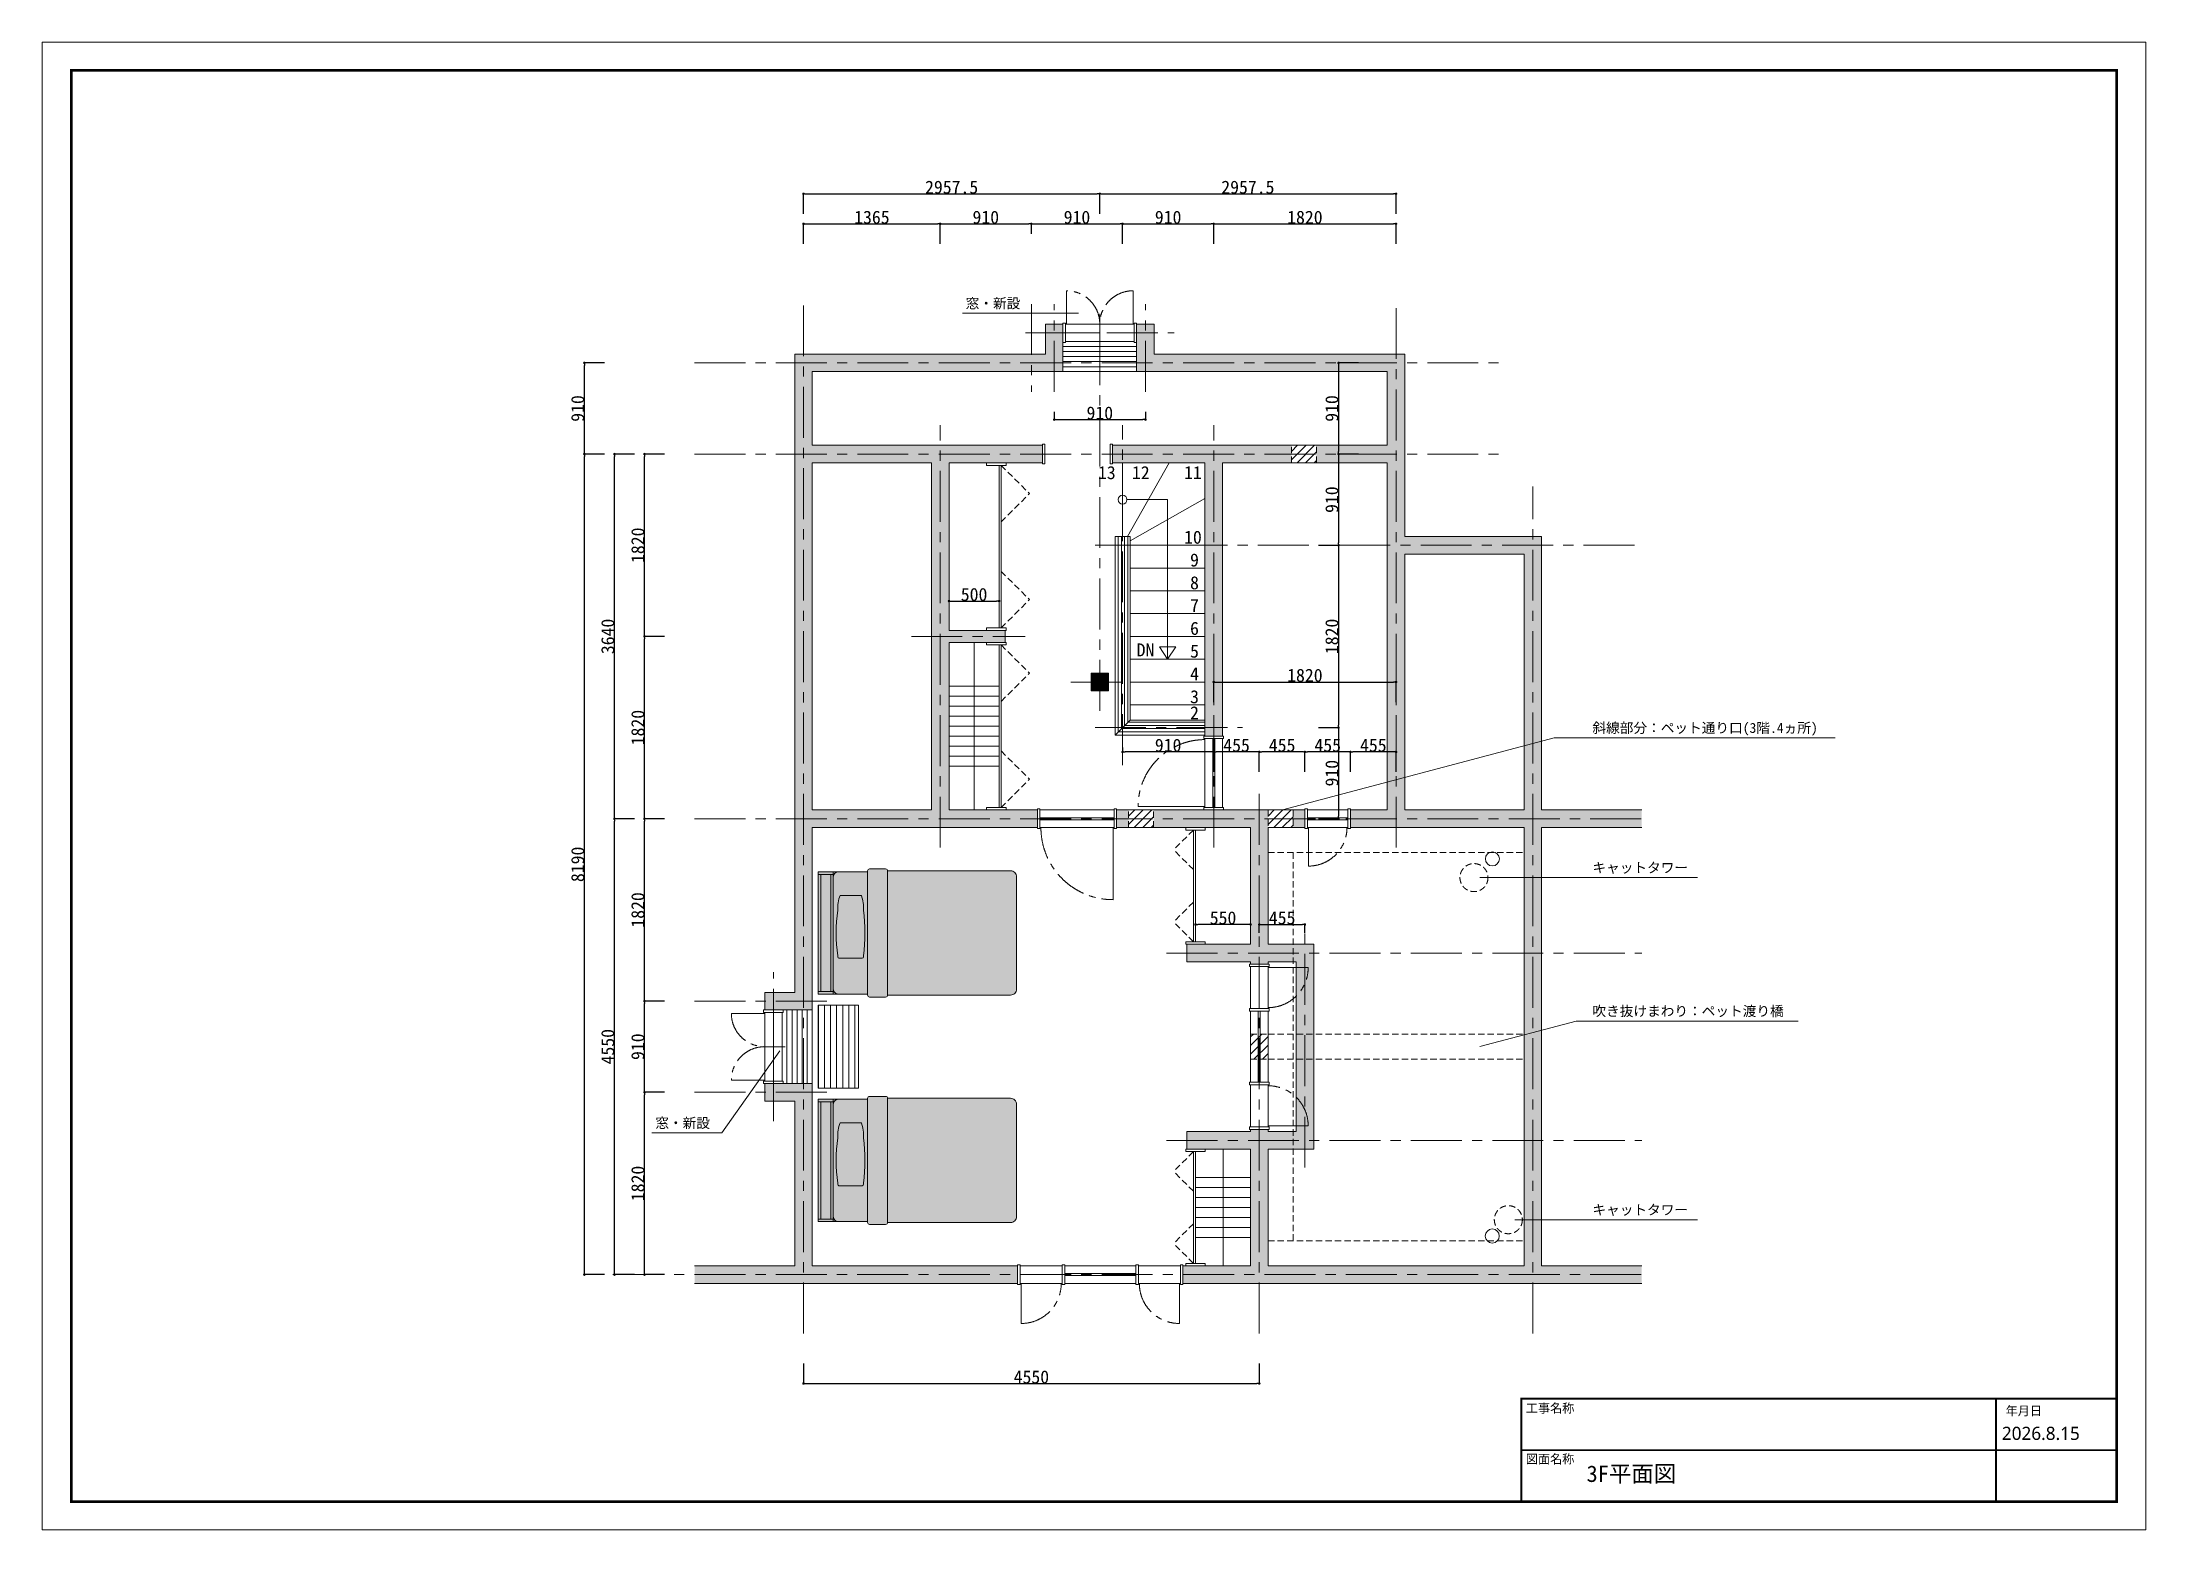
# Model space of a CAD drawing. Header units: millimetres. Extents: x 0 to 21037, y -32678 to 14850.
# Drawn here: x 0 to 21000, y 0 to 14850 of the extents above; entities that cross this region are included whole.
import ezdxf

# ---------------------------------------------------------------- set-up
doc = ezdxf.new("R2010")
doc.units = ezdxf.units.MM
doc.linetypes.add('CENTERX2', pattern=[101.6, 63.5, -12.7, 12.7, -12.7])
doc.linetypes.add('HIDDEN', pattern=[9.525, 6.35, -3.175])
doc.layers.get('0').update_dxf_attribs({"lineweight": 0})
for name, color, linetype, lineweight in [('001壁芯', 7, 'CENTERX2', 0), ('002寸法', 7, 'Continuous', 0), ('003壁', 7, 'Continuous', 9), ('004建具', 7, 'Continuous', 9), ('01用紙枠', 7, 'Continuous', 5), ('097家具', 7, 'Continuous', 0), ('098階段', 7, 'Continuous', 9), ('展開', 7, 'Continuous', 9)]:
    doc.layers.add(name, color=color, linetype=linetype, lineweight=lineweight)
doc.layers.add('文字', color=7, linetype='Continuous')
doc.styles.get("Standard").update_dxf_attribs({"font": 'MS Mincho.ttf'})
doc.styles.add('メイリオ', font='')
doc.styles.add('小岩', font='MS Mincho.ttf', dxfattribs={"height": 150})
doc.styles.get('メイリオ').set_extended_font_data('Meiryo')
doc.dimstyles.new('寸法', dxfattribs={"dimtxt": 70, "dimasz": 25, "dimexe": 1.5, "dimexo": 200, "dimtad": 1, "dimdec": 0, "dimtxsty": 'Standard', "dimblk": 'DOT', "dimcen": 2.5, "dimadec": 0, "dimazin": 0, "dimtfac": 1, "dimtdec": 0, "dimtmove": 0, "dimatfit": 3, "dimfxl": 200, "dimfxlon": 1, "dimarcsym": 0})

msp = doc.modelspace()

# ---------------------------------------------------------------- texts
at = {"layer": '01用紙枠', "style": 'メイリオ'}
for s, height, p in [('工事名称', 88.69, (14810.5, 1170.4)), ('年月日', 88.69, (19599.6, 1143.6)), ('2026.8.15', 131.53, (19562.1, 898.1)), ('図面名称', 88.69, (14810.5, 662.7))]:
    msp.add_text(s, height=height, dxfattribs=at).set_placement(p)
at = {"layer": '文字', "ltscale": 10, "attachment_point": 1, "style": '小岩'}
for s, width, gutter_width, insert, char_height in [('窓・新設', 582.14, 495, (9219, 12292.5), 100), ('13', 181.829, 909.1, (10539.6, 10617.7), 130), ('12', 181.829, 909.1, (10878.8, 10617.7), 130), ('11', 181.829, 909.1, (11399.1, 10617.7), 130), ('10', 181.829, 909.1, (11399.1, 9973.5), 130), ('9', 181.829, 909.1, (11459, 9746), 130), ('8', 181.829, 909.1, (11459, 9518.5), 130), ('7', 181.829, 909.1, (11459, 9291), 130), ('6', 181.829, 909.1, (11459, 9063.5), 130), ('DN', 290.474, 909.1, (10925.6, 8848.3), 130), ('5', 181.829, 909.1, (11459, 8836), 130), ('4', 181.829, 909.1, (11459, 8608.5), 130), ('3', 181.829, 909.1, (11459, 8381), 130), ('2', 181.829, 909.1, (11459, 8220.8), 130), ('斜線部分：ペット通り口(3階.4ヵ所)', 2406.575, 495, (15475, 8055.2), 100), ('キャットタワー', 1032.18, 495, (15475, 6659.8), 100), ('\\pxt22;吹き抜けまわり：ペット渡り橋', 2044.976, 495, (15475, 5228.5), 100), ('窓・新設', 602.235, 495, (6121.3, 4111.9), 100), ('キャットタワー', 1032.18, 495, (15475, 3245.5), 100), ('3F平面図', 2016.698, 820.9, (15416.3, 642.9), 164.17)]:
    msp.add_mtext_dynamic_manual_height_columns(s, width=width, gutter_width=gutter_width, heights=[0], dxfattribs=dict(at, insert=insert, char_height=char_height))

# ---------------------------------------------------------------- blocks, each defined once
blk = doc.blocks.new('_Dot')
at = {"color": 0, "linetype": 'ByBlock', "lineweight": -2}
blk.add_line((-0.5, 0), (-1, 0), dxfattribs=at)
at = {"color": 0, "linetype": 'ByBlock', "const_width": 0.5}
blk.add_lwpolyline([(-0.25, 0, 1), (0.25, 0, 1)], format="xyb", close=True, dxfattribs=at)
blk = doc.blocks.new('*D6')
at = {"layer": '002寸法', "color": 0, "lineweight": -2, "transparency": 16777216}
for p, q in [((7600, 13136), (7600, 13337)), ((7625, 13336), (10533, 13336)), ((10558, 13136), (10558, 13337))]:
    blk.add_line(p, q, dxfattribs=at)
at = {"layer": 'Defpoints', "color": 0, "transparency": 16777216}
for p in [(10558, 13336), (7600, 12236), (10558, 12236)]:
    blk.add_point(p, dxfattribs=at)
at = {"layer": '002寸法', "color": 0, "lineweight": -2, "transparency": 16777216, "xscale": 25, "yscale": 25, "zscale": 25, "rotation": 180}
blk.add_blockref('_Dot', (7600, 13336), dxfattribs=at)
at = {"layer": '002寸法', "color": 0, "lineweight": -2, "transparency": 16777216, "xscale": 25, "yscale": 25, "zscale": 25}
blk.add_blockref('_Dot', (10558, 13336), dxfattribs=at)
at = {"layer": '002寸法', "color": 0, "transparency": 16777216, "insert": (9079, 13401), "char_height": 130, "attachment_point": 5}
blk.add_mtext('2957.5', dxfattribs=at)
blk = doc.blocks.new('*D7')
at = {"layer": '002寸法', "color": 0, "lineweight": -2, "transparency": 16777216}
for p, q in [((7600, 12836), (7600, 13037)), ((7625, 13036), (8940, 13036)), ((8965, 12836), (8965, 13037))]:
    blk.add_line(p, q, dxfattribs=at)
at = {"layer": 'Defpoints', "color": 0, "transparency": 16777216}
for p in [(8965, 13036), (7600, 12236), (8965, 11026)]:
    blk.add_point(p, dxfattribs=at)
at = {"layer": '002寸法', "color": 0, "lineweight": -2, "transparency": 16777216, "xscale": 25, "yscale": 25, "zscale": 25, "rotation": 180}
blk.add_blockref('_Dot', (7600, 13036), dxfattribs=at)
at = {"layer": '002寸法', "color": 0, "lineweight": -2, "transparency": 16777216, "xscale": 25, "yscale": 25, "zscale": 25}
blk.add_blockref('_Dot', (8965, 13036), dxfattribs=at)
at = {"layer": '002寸法', "color": 0, "transparency": 16777216, "insert": (8283, 13101), "char_height": 130, "attachment_point": 5}
blk.add_mtext('1365', dxfattribs=at)
blk = doc.blocks.new('*D8')
at = {"layer": '002寸法', "color": 0, "lineweight": -2, "transparency": 16777216}
for p, q in [((10558, 13136), (10558, 13337)), ((10583, 13336), (13490, 13336)), ((13515, 13136), (13515, 13337))]:
    blk.add_line(p, q, dxfattribs=at)
at = {"layer": 'Defpoints', "color": 0, "transparency": 16777216}
for p in [(13515, 13336), (10558, 12236), (13515, 12236)]:
    blk.add_point(p, dxfattribs=at)
at = {"layer": '002寸法', "color": 0, "lineweight": -2, "transparency": 16777216, "xscale": 25, "yscale": 25, "zscale": 25, "rotation": 180}
blk.add_blockref('_Dot', (10558, 13336), dxfattribs=at)
at = {"layer": '002寸法', "color": 0, "lineweight": -2, "transparency": 16777216, "xscale": 25, "yscale": 25, "zscale": 25}
blk.add_blockref('_Dot', (13515, 13336), dxfattribs=at)
at = {"layer": '002寸法', "color": 0, "transparency": 16777216, "insert": (12036, 13401), "char_height": 130, "attachment_point": 5}
blk.add_mtext('2957.5', dxfattribs=at)
blk = doc.blocks.new('*D9')
at = {"layer": '002寸法', "color": 0, "lineweight": -2, "transparency": 16777216}
for p, q in [((8965, 12836), (8965, 13037)), ((8990, 13036), (9850, 13036)), ((9875, 12936), (9875, 13037))]:
    blk.add_line(p, q, dxfattribs=at)
at = {"layer": 'Defpoints', "color": 0, "transparency": 16777216}
for p in [(9875, 13036), (9875, 12736), (8965, 11026)]:
    blk.add_point(p, dxfattribs=at)
at = {"layer": '002寸法', "color": 0, "lineweight": -2, "transparency": 16777216, "xscale": 25, "yscale": 25, "zscale": 25, "rotation": 180}
blk.add_blockref('_Dot', (8965, 13036), dxfattribs=at)
at = {"layer": '002寸法', "color": 0, "lineweight": -2, "transparency": 16777216, "xscale": 25, "yscale": 25, "zscale": 25}
blk.add_blockref('_Dot', (9875, 13036), dxfattribs=at)
at = {"layer": '002寸法', "color": 0, "transparency": 16777216, "insert": (9420, 13101), "char_height": 130, "attachment_point": 5}
blk.add_mtext('910', dxfattribs=at)
blk = doc.blocks.new('*D10')
at = {"layer": '002寸法', "color": 0, "lineweight": -2, "transparency": 16777216}
for p, q in [((9875, 12936), (9875, 13037)), ((9900, 13036), (10760, 13036)), ((10785, 12836), (10785, 13037))]:
    blk.add_line(p, q, dxfattribs=at)
at = {"layer": 'Defpoints', "color": 0, "transparency": 16777216}
for p in [(10785, 13036), (9875, 12736), (10785, 11026)]:
    blk.add_point(p, dxfattribs=at)
at = {"layer": '002寸法', "color": 0, "lineweight": -2, "transparency": 16777216, "xscale": 25, "yscale": 25, "zscale": 25, "rotation": 180}
blk.add_blockref('_Dot', (9875, 13036), dxfattribs=at)
at = {"layer": '002寸法', "color": 0, "lineweight": -2, "transparency": 16777216, "xscale": 25, "yscale": 25, "zscale": 25}
blk.add_blockref('_Dot', (10785, 13036), dxfattribs=at)
at = {"layer": '002寸法', "color": 0, "transparency": 16777216, "insert": (10330, 13101), "char_height": 130, "attachment_point": 5}
blk.add_mtext('910', dxfattribs=at)
blk = doc.blocks.new('*D11')
at = {"layer": '002寸法', "color": 0, "lineweight": -2, "transparency": 16777216}
for p, q in [((10785, 12836), (10785, 13037)), ((10810, 13036), (11670, 13036)), ((11695, 12836), (11695, 13037))]:
    blk.add_line(p, q, dxfattribs=at)
at = {"layer": 'Defpoints', "color": 0, "transparency": 16777216}
for p in [(11695, 13036), (10785, 11026), (11695, 11026)]:
    blk.add_point(p, dxfattribs=at)
at = {"layer": '002寸法', "color": 0, "lineweight": -2, "transparency": 16777216, "xscale": 25, "yscale": 25, "zscale": 25, "rotation": 180}
blk.add_blockref('_Dot', (10785, 13036), dxfattribs=at)
at = {"layer": '002寸法', "color": 0, "lineweight": -2, "transparency": 16777216, "xscale": 25, "yscale": 25, "zscale": 25}
blk.add_blockref('_Dot', (11695, 13036), dxfattribs=at)
at = {"layer": '002寸法', "color": 0, "transparency": 16777216, "insert": (11240, 13101), "char_height": 130, "attachment_point": 5}
blk.add_mtext('910', dxfattribs=at)
blk = doc.blocks.new('*D12')
at = {"layer": '002寸法', "color": 0, "lineweight": -2, "transparency": 16777216}
for p, q in [((11695, 12836), (11695, 13037)), ((11720, 13036), (13490, 13036)), ((13515, 12836), (13515, 13037))]:
    blk.add_line(p, q, dxfattribs=at)
at = {"layer": 'Defpoints', "color": 0, "transparency": 16777216}
for p in [(13515, 13036), (13515, 12236), (11695, 11026)]:
    blk.add_point(p, dxfattribs=at)
at = {"layer": '002寸法', "color": 0, "lineweight": -2, "transparency": 16777216, "xscale": 25, "yscale": 25, "zscale": 25, "rotation": 180}
blk.add_blockref('_Dot', (11695, 13036), dxfattribs=at)
at = {"layer": '002寸法', "color": 0, "lineweight": -2, "transparency": 16777216, "xscale": 25, "yscale": 25, "zscale": 25}
blk.add_blockref('_Dot', (13515, 13036), dxfattribs=at)
at = {"layer": '002寸法', "color": 0, "transparency": 16777216, "insert": (12605, 13101), "char_height": 130, "attachment_point": 5}
blk.add_mtext('1820', dxfattribs=at)
blk = doc.blocks.new('*D13')
at = {"layer": '002寸法', "color": 0, "lineweight": -2, "transparency": 16777216}
for p, q in [((5613, 10738), (5411, 10738)), ((5413, 2573), (5413, 10713)), ((5613, 2548), (5411, 2548))]:
    blk.add_line(p, q, dxfattribs=at)
at = {"layer": 'Defpoints', "color": 0, "transparency": 16777216}
for p in [(5413, 10738), (6513, 10738), (6513, 2548)]:
    blk.add_point(p, dxfattribs=at)
at = {"layer": '002寸法', "color": 0, "lineweight": -2, "transparency": 16777216, "xscale": 25, "yscale": 25, "zscale": 25}
for p, rotation in [((5413, 10738), 90), ((5413, 2548), 270)]:
    blk.add_blockref('_Dot', p, dxfattribs=dict(at, rotation=rotation))
at = {"layer": '002寸法', "color": 0, "transparency": 16777216, "insert": (5347, 6643), "char_height": 130, "attachment_point": 5, "rotation": 90}
blk.add_mtext('8190', dxfattribs=at)
blk = doc.blocks.new('*D14')
at = {"layer": '002寸法', "color": 0, "lineweight": -2, "transparency": 16777216}
for p, q in [((5613, 11648), (5411, 11648)), ((5413, 10763), (5413, 11623)), ((5613, 10738), (5411, 10738))]:
    blk.add_line(p, q, dxfattribs=at)
at = {"layer": 'Defpoints', "color": 0, "transparency": 16777216}
for p in [(5413, 11648), (6513, 11648), (6513, 10738)]:
    blk.add_point(p, dxfattribs=at)
at = {"layer": '002寸法', "color": 0, "lineweight": -2, "transparency": 16777216, "xscale": 25, "yscale": 25, "zscale": 25}
for p, rotation in [((5413, 11648), 90), ((5413, 10738), 270)]:
    blk.add_blockref('_Dot', p, dxfattribs=dict(at, rotation=rotation))
at = {"layer": '002寸法', "color": 0, "transparency": 16777216, "insert": (5347, 11193), "char_height": 130, "attachment_point": 5, "rotation": 90}
blk.add_mtext('910', dxfattribs=at)
blk = doc.blocks.new('*D15')
at = {"layer": '002寸法', "color": 0, "lineweight": -2, "transparency": 16777216}
for p, q in [((5913, 7098), (5711, 7098)), ((5713, 2573), (5713, 7073)), ((5913, 2548), (5711, 2548))]:
    blk.add_line(p, q, dxfattribs=at)
at = {"layer": 'Defpoints', "color": 0, "transparency": 16777216}
for p in [(5713, 7098), (6513, 7098), (6513, 2548)]:
    blk.add_point(p, dxfattribs=at)
at = {"layer": '002寸法', "color": 0, "lineweight": -2, "transparency": 16777216, "xscale": 25, "yscale": 25, "zscale": 25}
for p, rotation in [((5713, 7098), 90), ((5713, 2548), 270)]:
    blk.add_blockref('_Dot', p, dxfattribs=dict(at, rotation=rotation))
at = {"layer": '002寸法', "color": 0, "transparency": 16777216, "insert": (5647, 4823), "char_height": 130, "attachment_point": 5, "rotation": 90}
blk.add_mtext('4550', dxfattribs=at)
blk = doc.blocks.new('*D16')
at = {"layer": '002寸法', "color": 0, "lineweight": -2, "transparency": 16777216}
for p, q in [((5913, 10738), (5711, 10738)), ((5713, 7123), (5713, 10713)), ((5913, 7098), (5711, 7098))]:
    blk.add_line(p, q, dxfattribs=at)
at = {"layer": 'Defpoints', "color": 0, "transparency": 16777216}
for p in [(5713, 10738), (6513, 10738), (6513, 7098)]:
    blk.add_point(p, dxfattribs=at)
at = {"layer": '002寸法', "color": 0, "lineweight": -2, "transparency": 16777216, "xscale": 25, "yscale": 25, "zscale": 25}
for p, rotation in [((5713, 10738), 90), ((5713, 7098), 270)]:
    blk.add_blockref('_Dot', p, dxfattribs=dict(at, rotation=rotation))
at = {"layer": '002寸法', "color": 0, "transparency": 16777216, "insert": (5647, 8918), "char_height": 130, "attachment_point": 5, "rotation": 90}
blk.add_mtext('3640', dxfattribs=at)
blk = doc.blocks.new('*D17')
at = {"layer": '002寸法', "color": 0, "lineweight": -2, "transparency": 16777216}
for p, q in [((6213, 4368), (6011, 4368)), ((6013, 2573), (6013, 4343)), ((6213, 2548), (6011, 2548))]:
    blk.add_line(p, q, dxfattribs=at)
at = {"layer": 'Defpoints', "color": 0, "transparency": 16777216}
for p in [(6013, 4368), (6513, 4368), (6513, 2548)]:
    blk.add_point(p, dxfattribs=at)
at = {"layer": '002寸法', "color": 0, "lineweight": -2, "transparency": 16777216, "xscale": 25, "yscale": 25, "zscale": 25}
for p, rotation in [((6013, 4368), 90), ((6013, 2548), 270)]:
    blk.add_blockref('_Dot', p, dxfattribs=dict(at, rotation=rotation))
at = {"layer": '002寸法', "color": 0, "transparency": 16777216, "insert": (5947, 3458), "char_height": 130, "attachment_point": 5, "rotation": 90}
blk.add_mtext('1820', dxfattribs=at)
blk = doc.blocks.new('*D18')
at = {"layer": '002寸法', "color": 0, "lineweight": -2, "transparency": 16777216}
for p, q in [((6213, 5278), (6011, 5278)), ((6013, 4393), (6013, 5253)), ((6213, 4368), (6011, 4368))]:
    blk.add_line(p, q, dxfattribs=at)
at = {"layer": 'Defpoints', "color": 0, "transparency": 16777216}
for p in [(6013, 5278), (6513, 5278), (6513, 4368)]:
    blk.add_point(p, dxfattribs=at)
at = {"layer": '002寸法', "color": 0, "lineweight": -2, "transparency": 16777216, "xscale": 25, "yscale": 25, "zscale": 25}
for p, rotation in [((6013, 5278), 90), ((6013, 4368), 270)]:
    blk.add_blockref('_Dot', p, dxfattribs=dict(at, rotation=rotation))
at = {"layer": '002寸法', "color": 0, "transparency": 16777216, "insert": (5947, 4823), "char_height": 130, "attachment_point": 5, "rotation": 90}
blk.add_mtext('910', dxfattribs=at)
blk = doc.blocks.new('*D19')
at = {"layer": '002寸法', "color": 0, "lineweight": -2, "transparency": 16777216}
for p, q in [((6213, 7098), (6011, 7098)), ((6013, 5303), (6013, 7073)), ((6213, 5278), (6011, 5278))]:
    blk.add_line(p, q, dxfattribs=at)
at = {"layer": 'Defpoints', "color": 0, "transparency": 16777216}
for p in [(6013, 7098), (6513, 7098), (6513, 5278)]:
    blk.add_point(p, dxfattribs=at)
at = {"layer": '002寸法', "color": 0, "lineweight": -2, "transparency": 16777216, "xscale": 25, "yscale": 25, "zscale": 25}
for p, rotation in [((6013, 7098), 90), ((6013, 5278), 270)]:
    blk.add_blockref('_Dot', p, dxfattribs=dict(at, rotation=rotation))
at = {"layer": '002寸法', "color": 0, "transparency": 16777216, "insert": (5947, 6188), "char_height": 130, "attachment_point": 5, "rotation": 90}
blk.add_mtext('1820', dxfattribs=at)
blk = doc.blocks.new('*D20')
at = {"layer": '002寸法', "color": 0, "lineweight": -2, "transparency": 16777216}
for p, q in [((6213, 8918), (6011, 8918)), ((6013, 7123), (6013, 8893)), ((6213, 7098), (6011, 7098))]:
    blk.add_line(p, q, dxfattribs=at)
at = {"layer": 'Defpoints', "color": 0, "transparency": 16777216}
for p in [(6013, 8918), (8678, 8918), (6513, 7098)]:
    blk.add_point(p, dxfattribs=at)
at = {"layer": '002寸法', "color": 0, "lineweight": -2, "transparency": 16777216, "xscale": 25, "yscale": 25, "zscale": 25}
for p, rotation in [((6013, 8918), 90), ((6013, 7098), 270)]:
    blk.add_blockref('_Dot', p, dxfattribs=dict(at, rotation=rotation))
at = {"layer": '002寸法', "color": 0, "transparency": 16777216, "insert": (5947, 8008), "char_height": 130, "attachment_point": 5, "rotation": 90}
blk.add_mtext('1820', dxfattribs=at)
blk = doc.blocks.new('*D21')
at = {"layer": '002寸法', "color": 0, "lineweight": -2, "transparency": 16777216}
for p, q in [((6213, 10738), (6011, 10738)), ((6013, 8943), (6013, 10713)), ((6213, 8918), (6011, 8918))]:
    blk.add_line(p, q, dxfattribs=at)
at = {"layer": 'Defpoints', "color": 0, "transparency": 16777216}
for p in [(6013, 10738), (6513, 10738), (8678, 8918)]:
    blk.add_point(p, dxfattribs=at)
at = {"layer": '002寸法', "color": 0, "lineweight": -2, "transparency": 16777216, "xscale": 25, "yscale": 25, "zscale": 25}
for p, rotation in [((6013, 10738), 90), ((6013, 8918), 270)]:
    blk.add_blockref('_Dot', p, dxfattribs=dict(at, rotation=rotation))
at = {"layer": '002寸法', "color": 0, "transparency": 16777216, "insert": (5947, 9828), "char_height": 130, "attachment_point": 5, "rotation": 90}
blk.add_mtext('1820', dxfattribs=at)
blk = doc.blocks.new('*D22')
at = {"layer": '002寸法', "color": 0, "lineweight": -2, "transparency": 16777216}
for p, q in [((7600, 1661), (7600, 1459)), ((12150, 1661), (12150, 1459)), ((7625, 1461), (12125, 1461))]:
    blk.add_line(p, q, dxfattribs=at)
at = {"layer": 'Defpoints', "color": 0, "transparency": 16777216}
for p in [(7600, 1961), (12150, 1961), (12150, 1461)]:
    blk.add_point(p, dxfattribs=at)
at = {"layer": '002寸法', "color": 0, "lineweight": -2, "transparency": 16777216, "xscale": 25, "yscale": 25, "zscale": 25, "rotation": 180}
blk.add_blockref('_Dot', (7600, 1461), dxfattribs=at)
at = {"layer": '002寸法', "color": 0, "lineweight": -2, "transparency": 16777216, "xscale": 25, "yscale": 25, "zscale": 25}
blk.add_blockref('_Dot', (12150, 1461), dxfattribs=at)
at = {"layer": '002寸法', "color": 0, "transparency": 16777216, "insert": (9875, 1526), "char_height": 130, "attachment_point": 5}
blk.add_mtext('4550', dxfattribs=at)
blk = doc.blocks.new('ベッド')
at = {"color": 0, "linetype": 'ByBlock', "lineweight": -2}
for points in [[(692, 619, 0.414214), (672, 639), (512, 639, 0.414214), (492, 619), (492, -619, 0.414214), (512, -639), (672, -639, 0.414214), (692, -619)], [(217, 375, 0.120601), (195, 227, 0.078373), (195, -228, 0.577872), (216, -253), (430, -253, 0.577872), (451, -228, 0.060591), (451, 227, 0.120601), (430, 375)]]:
    blk.add_lwpolyline(points, format="xyb", close=True, dxfattribs=at)
for points in [[(492, 610), (0, 610), (0, -610)], [(0, 585), (150, 585)], [(25, 585), (25, -585)], [(125, -585), (125, 585)], [(150, -610), (150, 610)], [(0, -585), (150, -585)], [(0, -610), (492, -610)]]:
    blk.add_lwpolyline(points, dxfattribs=at)
for points in [[(150, 560, -0.414214), (200, 610)], [(692, 620), (1920, 620, -0.414214), (1980, 560), (1980, -560, -0.414214), (1920, -620), (692, -620)], [(200, -610, -0.414214), (150, -560)]]:
    blk.add_lwpolyline(points, format="xyb", dxfattribs=at)
blk = doc.blocks.new('*D24')
at = {"layer": '002寸法', "color": 0, "lineweight": -2, "transparency": 16777216}
for p, q in [((9053, 9271), (9053, 9272)), ((9078, 9271), (9528, 9271)), ((9553, 9271), (9553, 9272))]:
    blk.add_line(p, q, dxfattribs=at)
at = {"layer": 'Defpoints', "color": 0, "transparency": 16777216}
for p in [(9053, 9271), (9553, 9271), (9553, 9271)]:
    blk.add_point(p, dxfattribs=at)
at = {"layer": '002寸法', "color": 0, "lineweight": -2, "transparency": 16777216, "xscale": 25, "yscale": 25, "zscale": 25, "rotation": 180}
blk.add_blockref('_Dot', (9053, 9271), dxfattribs=at)
at = {"layer": '002寸法', "color": 0, "lineweight": -2, "transparency": 16777216, "xscale": 25, "yscale": 25, "zscale": 25}
blk.add_blockref('_Dot', (9553, 9271), dxfattribs=at)
at = {"layer": '002寸法', "color": 0, "transparency": 16777216, "insert": (9303, 9336), "char_height": 130, "attachment_point": 5}
blk.add_mtext('500', dxfattribs=at)
blk = doc.blocks.new('*D25')
at = {"layer": '002寸法', "color": 0, "lineweight": -2, "transparency": 16777216}
for p, q in [((10103, 11161), (10103, 11080)), ((11013, 11161), (11013, 11080)), ((10128, 11082), (10988, 11082))]:
    blk.add_line(p, q, dxfattribs=at)
at = {"layer": 'Defpoints', "color": 0, "transparency": 16777216}
for p in [(10103, 11361), (11013, 11361), (11013, 11082)]:
    blk.add_point(p, dxfattribs=at)
at = {"layer": '002寸法', "color": 0, "lineweight": -2, "transparency": 16777216, "xscale": 25, "yscale": 25, "zscale": 25, "rotation": 180}
blk.add_blockref('_Dot', (10103, 11082), dxfattribs=at)
at = {"layer": '002寸法', "color": 0, "lineweight": -2, "transparency": 16777216, "xscale": 25, "yscale": 25, "zscale": 25}
blk.add_blockref('_Dot', (11013, 11082), dxfattribs=at)
at = {"layer": '002寸法', "color": 0, "transparency": 16777216, "insert": (10558, 11147), "char_height": 130, "attachment_point": 5}
blk.add_mtext('910', dxfattribs=at)
blk = doc.blocks.new('*D26')
at = {"layer": '002寸法', "color": 0, "lineweight": -2, "transparency": 16777216}
for p, q in [((13141, 11648), (12939, 11648)), ((12941, 11623), (12941, 10763)), ((13141, 10738), (12939, 10738))]:
    blk.add_line(p, q, dxfattribs=at)
at = {"layer": 'Defpoints', "color": 0, "transparency": 16777216}
for p in [(13515, 11648), (12941, 10738), (13515, 10738)]:
    blk.add_point(p, dxfattribs=at)
at = {"layer": '002寸法', "color": 0, "lineweight": -2, "transparency": 16777216, "xscale": 25, "yscale": 25, "zscale": 25}
for p, rotation in [((12941, 11648), 90), ((12941, 10738), 270)]:
    blk.add_blockref('_Dot', p, dxfattribs=dict(at, rotation=rotation))
at = {"layer": '002寸法', "color": 0, "transparency": 16777216, "insert": (12875, 11193), "char_height": 130, "attachment_point": 5, "rotation": 90}
blk.add_mtext('910', dxfattribs=at)
blk = doc.blocks.new('*D27')
at = {"layer": '002寸法', "color": 0, "lineweight": -2, "transparency": 16777216}
for p, q in [((12941, 10738), (12942, 10738)), ((12941, 10713), (12941, 9853)), ((12741, 9828), (12942, 9828))]:
    blk.add_line(p, q, dxfattribs=at)
at = {"layer": 'Defpoints', "color": 0, "transparency": 16777216}
for p in [(12941, 10738), (10785, 9828), (12941, 9828)]:
    blk.add_point(p, dxfattribs=at)
at = {"layer": '002寸法', "color": 0, "lineweight": -2, "transparency": 16777216, "xscale": 25, "yscale": 25, "zscale": 25}
for p, rotation in [((12941, 10738), 90), ((12941, 9828), 270)]:
    blk.add_blockref('_Dot', p, dxfattribs=dict(at, rotation=rotation))
at = {"layer": '002寸法', "color": 0, "transparency": 16777216, "insert": (12875, 10283), "char_height": 130, "attachment_point": 5, "rotation": 90}
blk.add_mtext('910', dxfattribs=at)
blk = doc.blocks.new('*D28')
at = {"layer": '002寸法', "color": 0, "lineweight": -2, "transparency": 16777216}
for p, q in [((12741, 9828), (12942, 9828)), ((12941, 9803), (12941, 8033)), ((12741, 8008), (12942, 8008))]:
    blk.add_line(p, q, dxfattribs=at)
at = {"layer": 'Defpoints', "color": 0, "transparency": 16777216}
for p in [(10785, 9828), (11983, 8008), (12941, 8008)]:
    blk.add_point(p, dxfattribs=at)
at = {"layer": '002寸法', "color": 0, "lineweight": -2, "transparency": 16777216, "xscale": 25, "yscale": 25, "zscale": 25}
for p, rotation in [((12941, 9828), 90), ((12941, 8008), 270)]:
    blk.add_blockref('_Dot', p, dxfattribs=dict(at, rotation=rotation))
at = {"layer": '002寸法', "color": 0, "transparency": 16777216, "insert": (12875, 8918), "char_height": 130, "attachment_point": 5, "rotation": 90}
blk.add_mtext('1820', dxfattribs=at)
blk = doc.blocks.new('*D29')
at = {"layer": '002寸法', "color": 0, "lineweight": -2, "transparency": 16777216}
for p, q in [((12741, 8008), (12942, 8008)), ((12941, 7983), (12941, 7123)), ((12741, 7098), (12942, 7098))]:
    blk.add_line(p, q, dxfattribs=at)
at = {"layer": 'Defpoints', "color": 0, "transparency": 16777216}
for p in [(11983, 8008), (11695, 7098), (12941, 7098)]:
    blk.add_point(p, dxfattribs=at)
at = {"layer": '002寸法', "color": 0, "lineweight": -2, "transparency": 16777216, "xscale": 25, "yscale": 25, "zscale": 25}
for p, rotation in [((12941, 8008), 90), ((12941, 7098), 270)]:
    blk.add_blockref('_Dot', p, dxfattribs=dict(at, rotation=rotation))
at = {"layer": '002寸法', "color": 0, "transparency": 16777216, "insert": (12875, 7553), "char_height": 130, "attachment_point": 5, "rotation": 90}
blk.add_mtext('910', dxfattribs=at)
blk = doc.blocks.new('*D30')
at = {"layer": '002寸法', "color": 0, "lineweight": -2, "transparency": 16777216}
for p, q in [((11695, 8263), (11695, 8465)), ((11720, 8463), (13490, 8463)), ((13515, 8263), (13515, 8465))]:
    blk.add_line(p, q, dxfattribs=at)
at = {"layer": 'Defpoints', "color": 0, "transparency": 16777216}
for p in [(13515, 8463), (11695, 8008), (13515, 8008)]:
    blk.add_point(p, dxfattribs=at)
at = {"layer": '002寸法', "color": 0, "lineweight": -2, "transparency": 16777216, "xscale": 25, "yscale": 25, "zscale": 25, "rotation": 180}
blk.add_blockref('_Dot', (11695, 8463), dxfattribs=at)
at = {"layer": '002寸法', "color": 0, "lineweight": -2, "transparency": 16777216, "xscale": 25, "yscale": 25, "zscale": 25}
blk.add_blockref('_Dot', (13515, 8463), dxfattribs=at)
at = {"layer": '002寸法', "color": 0, "transparency": 16777216, "insert": (12605, 8529), "char_height": 130, "attachment_point": 5}
blk.add_mtext('1820', dxfattribs=at)
blk = doc.blocks.new('*D31')
at = {"layer": '002寸法', "color": 0, "lineweight": -2, "transparency": 16777216}
for p, q in [((13060, 7565), (13060, 7767)), ((13490, 7765), (13085, 7765)), ((13515, 7565), (13515, 7767))]:
    blk.add_line(p, q, dxfattribs=at)
at = {"layer": 'Defpoints', "color": 0, "transparency": 16777216}
for p in [(13060, 7765), (13060, 7098), (13515, 7098)]:
    blk.add_point(p, dxfattribs=at)
at = {"layer": '002寸法', "color": 0, "lineweight": -2, "transparency": 16777216, "xscale": 25, "yscale": 25, "zscale": 25, "rotation": 180}
blk.add_blockref('_Dot', (13060, 7765), dxfattribs=at)
at = {"layer": '002寸法', "color": 0, "lineweight": -2, "transparency": 16777216, "xscale": 25, "yscale": 25, "zscale": 25}
blk.add_blockref('_Dot', (13515, 7765), dxfattribs=at)
at = {"layer": '002寸法', "color": 0, "transparency": 16777216, "insert": (13288, 7831), "char_height": 130, "attachment_point": 5}
blk.add_mtext('455', dxfattribs=at)
blk = doc.blocks.new('*D32')
at = {"layer": '002寸法', "color": 0, "lineweight": -2, "transparency": 16777216}
for p, q in [((12605, 7565), (12605, 7767)), ((13035, 7765), (12630, 7765)), ((13060, 7565), (13060, 7767))]:
    blk.add_line(p, q, dxfattribs=at)
at = {"layer": 'Defpoints', "color": 0, "transparency": 16777216}
for p in [(12605, 7765), (12605, 7098), (13060, 7098)]:
    blk.add_point(p, dxfattribs=at)
at = {"layer": '002寸法', "color": 0, "lineweight": -2, "transparency": 16777216, "xscale": 25, "yscale": 25, "zscale": 25, "rotation": 180}
blk.add_blockref('_Dot', (12605, 7765), dxfattribs=at)
at = {"layer": '002寸法', "color": 0, "lineweight": -2, "transparency": 16777216, "xscale": 25, "yscale": 25, "zscale": 25}
blk.add_blockref('_Dot', (13060, 7765), dxfattribs=at)
at = {"layer": '002寸法', "color": 0, "transparency": 16777216, "insert": (12833, 7831), "char_height": 130, "attachment_point": 5}
blk.add_mtext('455', dxfattribs=at)
blk = doc.blocks.new('*D33')
at = {"layer": '002寸法', "color": 0, "lineweight": -2, "transparency": 16777216}
for p, q in [((12150, 7565), (12150, 7767)), ((12580, 7765), (12175, 7765)), ((12605, 7565), (12605, 7767))]:
    blk.add_line(p, q, dxfattribs=at)
at = {"layer": 'Defpoints', "color": 0, "transparency": 16777216}
for p in [(12150, 7765), (12150, 7098), (12605, 7098)]:
    blk.add_point(p, dxfattribs=at)
at = {"layer": '002寸法', "color": 0, "lineweight": -2, "transparency": 16777216, "xscale": 25, "yscale": 25, "zscale": 25, "rotation": 180}
blk.add_blockref('_Dot', (12150, 7765), dxfattribs=at)
at = {"layer": '002寸法', "color": 0, "lineweight": -2, "transparency": 16777216, "xscale": 25, "yscale": 25, "zscale": 25}
blk.add_blockref('_Dot', (12605, 7765), dxfattribs=at)
at = {"layer": '002寸法', "color": 0, "transparency": 16777216, "insert": (12378, 7831), "char_height": 130, "attachment_point": 5}
blk.add_mtext('455', dxfattribs=at)
blk = doc.blocks.new('*D34')
at = {"layer": '002寸法', "color": 0, "lineweight": -2, "transparency": 16777216}
for p, q in [((11695, 7565), (11695, 7767)), ((12125, 7765), (11720, 7765)), ((12150, 7565), (12150, 7767))]:
    blk.add_line(p, q, dxfattribs=at)
at = {"layer": 'Defpoints', "color": 0, "transparency": 16777216}
for p in [(11695, 7765), (11695, 7098), (12150, 7098)]:
    blk.add_point(p, dxfattribs=at)
at = {"layer": '002寸法', "color": 0, "lineweight": -2, "transparency": 16777216, "xscale": 25, "yscale": 25, "zscale": 25, "rotation": 180}
blk.add_blockref('_Dot', (11695, 7765), dxfattribs=at)
at = {"layer": '002寸法', "color": 0, "lineweight": -2, "transparency": 16777216, "xscale": 25, "yscale": 25, "zscale": 25}
blk.add_blockref('_Dot', (12150, 7765), dxfattribs=at)
at = {"layer": '002寸法', "color": 0, "transparency": 16777216, "insert": (11923, 7831), "char_height": 130, "attachment_point": 5}
blk.add_mtext('455', dxfattribs=at)
blk = doc.blocks.new('*D35')
at = {"layer": '002寸法', "color": 0, "lineweight": -2, "transparency": 16777216}
for p, q in [((10785, 7808), (10785, 7764)), ((11670, 7765), (10810, 7765)), ((11695, 7565), (11695, 7767))]:
    blk.add_line(p, q, dxfattribs=at)
at = {"layer": 'Defpoints', "color": 0, "transparency": 16777216}
for p in [(10785, 8008), (10785, 7765), (11695, 7098)]:
    blk.add_point(p, dxfattribs=at)
at = {"layer": '002寸法', "color": 0, "lineweight": -2, "transparency": 16777216, "xscale": 25, "yscale": 25, "zscale": 25, "rotation": 180}
blk.add_blockref('_Dot', (10785, 7765), dxfattribs=at)
at = {"layer": '002寸法', "color": 0, "lineweight": -2, "transparency": 16777216, "xscale": 25, "yscale": 25, "zscale": 25}
blk.add_blockref('_Dot', (11695, 7765), dxfattribs=at)
at = {"layer": '002寸法', "color": 0, "transparency": 16777216, "insert": (11240, 7831), "char_height": 130, "attachment_point": 5}
blk.add_mtext('910', dxfattribs=at)
blk = doc.blocks.new('*D36')
at = {"layer": '002寸法', "color": 0, "lineweight": -2, "transparency": 16777216}
for p, q in [((11513, 6043), (11513, 6044)), ((12038, 6043), (11538, 6043)), ((12063, 6043), (12063, 6044))]:
    blk.add_line(p, q, dxfattribs=at)
at = {"layer": 'Defpoints', "color": 0, "transparency": 16777216}
for p in [(11513, 6043), (11513, 6043), (12063, 6043)]:
    blk.add_point(p, dxfattribs=at)
at = {"layer": '002寸法', "color": 0, "lineweight": -2, "transparency": 16777216, "xscale": 25, "yscale": 25, "zscale": 25, "rotation": 180}
blk.add_blockref('_Dot', (11513, 6043), dxfattribs=at)
at = {"layer": '002寸法', "color": 0, "lineweight": -2, "transparency": 16777216, "xscale": 25, "yscale": 25, "zscale": 25}
blk.add_blockref('_Dot', (12063, 6043), dxfattribs=at)
at = {"layer": '002寸法', "color": 0, "transparency": 16777216, "insert": (11788, 6108), "char_height": 130, "attachment_point": 5}
blk.add_mtext('550', dxfattribs=at)
blk = doc.blocks.new('*D37')
at = {"layer": '002寸法', "color": 0, "lineweight": -2, "transparency": 16777216}
for p, q in [((12150, 5958), (12150, 6044)), ((12175, 6043), (12580, 6043)), ((12605, 5958), (12605, 6044))]:
    blk.add_line(p, q, dxfattribs=at)
at = {"layer": 'Defpoints', "color": 0, "transparency": 16777216}
for p in [(12605, 6043), (12150, 5758), (12605, 5758)]:
    blk.add_point(p, dxfattribs=at)
at = {"layer": '002寸法', "color": 0, "lineweight": -2, "transparency": 16777216, "xscale": 25, "yscale": 25, "zscale": 25, "rotation": 180}
blk.add_blockref('_Dot', (12150, 6043), dxfattribs=at)
at = {"layer": '002寸法', "color": 0, "lineweight": -2, "transparency": 16777216, "xscale": 25, "yscale": 25, "zscale": 25}
blk.add_blockref('_Dot', (12605, 6043), dxfattribs=at)
at = {"layer": '002寸法', "color": 0, "transparency": 16777216, "insert": (12378, 6108), "char_height": 130, "attachment_point": 5}
blk.add_mtext('455', dxfattribs=at)

# ---------------------------------------------------------------- dimensions: what is measured, and where the dimension line sits
at = {"layer": '002寸法'}
for base, p1, p2, picture, middle in [((10557.7, 13335.5), (7600.2, 12235.5), (10557.7, 12235.5), '*D6', (9078.9, 13401.1)), ((13515.2, 13335.5), (10557.7, 12235.5), (13515.2, 12235.5), '*D8', (12036.4, 13401.1))]:
    dim = msp.add_linear_dim(base=base, p1=p1, p2=p2, text='2957.5', dimstyle='寸法', override={"dimtxt": 130}, dxfattribs=at)
    dim.commit()
    dim.dimension.update_dxf_attribs({"geometry": picture, "text_midpoint": middle})
for base, p1, p2, picture, middle in [((8965.2, 13035.5), (7600.2, 12235.5), (8965.2, 11025.5), '*D7', (8282.7, 13101.1)), ((9875.2, 13035.5), (8965.2, 11025.5), (9875.2, 12735.5), '*D9', (9420.2, 13101.1)), ((10785.2, 13035.5), (9875.2, 12735.5), (10785.2, 11025.5), '*D10', (10330.2, 13101.1)), ((11695.2, 13035.5), (10785.2, 11025.5), (11695.2, 11025.5), '*D11', (11240.2, 13101.1)), ((13515.2, 13035.5), (11695.2, 11025.5), (13515.2, 12235.5), '*D12', (12605.2, 13101.1)), ((11012.7, 11081.9), (10102.7, 11360.5), (11012.7, 11360.5), '*D25', (10557.7, 11147.5)), ((9552.7, 9270.6), (9052.7, 9270.6), (9552.7, 9270.6), '*D24', (9302.7, 9336.3)), ((13515.2, 8463), (11695.2, 8008), (13515.2, 8008), '*D30', (12605.2, 8528.6)), ((10785.2, 7765.5), (11695.2, 7098), (10785.2, 8008), '*D35', (11240.2, 7831.1)), ((11695.2, 7765.5), (12150.2, 7098), (11695.2, 7098), '*D34', (11922.7, 7831.1)), ((12150.2, 7765.5), (12605.2, 7098), (12150.2, 7098), '*D33', (12377.7, 7831.1)), ((12605.2, 7765.5), (13060.2, 7098), (12605.2, 7098), '*D32', (12832.7, 7831.1)), ((13060.2, 7765.5), (13515.2, 7098), (13060.2, 7098), '*D31', (13287.7, 7831.1)), ((11512.7, 6042.7), (12062.7, 6042.7), (11512.7, 6042.7), '*D36', (11787.7, 6108.3)), ((12605.2, 6042.7), (12150.2, 5758), (12605.2, 5758), '*D37', (12377.7, 6108.3)), ((12150.2, 1460.5), (7600.2, 1960.5), (12150.2, 1960.5), '*D22', (9875.2, 1526.1))]:
    dim = msp.add_linear_dim(base=base, p1=p1, p2=p2, dimstyle='寸法', override={"dimtxt": 130}, dxfattribs=at)
    dim.commit()
    dim.dimension.update_dxf_attribs({"geometry": picture, "text_midpoint": middle})
for base, p1, p2, picture, middle in [((5412.7, 11648), (6512.7, 10738), (6512.7, 11648), '*D14', (5347.1, 11193)), ((5412.7, 10738), (6512.7, 2548), (6512.7, 10738), '*D13', (5347.1, 6643)), ((5712.7, 10738), (6512.7, 7098), (6512.7, 10738), '*D16', (5647.1, 8918)), ((6012.7, 10738), (8677.7, 8918), (6512.7, 10738), '*D21', (5947.1, 9828)), ((12940.6, 9828), (12940.6, 10738), (10785.2, 9828), '*D27', (12875, 10283)), ((12940.6, 8008), (10785.2, 9828), (11982.7, 8008), '*D28', (12875, 8918)), ((6012.7, 8918), (6512.7, 7098), (8677.7, 8918), '*D20', (5947.1, 8008)), ((12940.6, 7098), (11982.7, 8008), (11695.2, 7098), '*D29', (12875, 7553)), ((5712.7, 7098), (6512.7, 2548), (6512.7, 7098), '*D15', (5647.1, 4823)), ((6012.7, 7098), (6512.7, 5278), (6512.7, 7098), '*D19', (5947.1, 6188)), ((6012.7, 5278), (6512.7, 4368), (6512.7, 5278), '*D18', (5947.1, 4823)), ((6012.7, 4368), (6512.7, 2548), (6512.7, 4368), '*D17', (5947.1, 3458))]:
    dim = msp.add_linear_dim(base=base, p1=p1, p2=p2, angle=90, dimstyle='寸法', override={"dimtxt": 130}, dxfattribs=at)
    dim.commit()
    dim.dimension.update_dxf_attribs({"geometry": picture, "text_midpoint": middle})
dim = msp.add_linear_dim(base=(12940.6, 10738), p1=(13515.2, 11648), p2=(13515.2, 10738), angle=90, dimstyle='寸法', override={"dimtxt": 130}, dxfattribs=at)
dim.commit()
dim.dimension.update_dxf_attribs({"geometry": '*D26', "text_midpoint": (12940.6, 11193), "dimtype": 160})

# ---------------------------------------------------------------- hatches: boundary and pattern name
at = {"layer": '003壁', "ltscale": 10, "true_color": 0x939598}
h = msp.add_hatch(color=252, dxfattribs=at)
h.dxf.hatch_style = 1
h.paths.add_polyline_path([(10190.2, 12035.5), (10015.2, 12035.5), (10015.2, 11735.5), (7512.7, 11735.5), (7512.7, 5365.5), (7212.7, 5365.5), (7212.7, 5190.5), (7687.7, 5190.5), (7687.7, 7010.5), (9935.2, 7010.5), (9935.2, 7185.5), (9052.7, 7185.5), (9052.7, 8858), (9612.7, 8858), (9612.7, 8978), (9052.7, 8978), (9052.7, 10650.5), (9985.2, 10650.5), (9985.2, 10825.5), (7687.7, 10825.5), (7687.7, 11560.5), (10190.2, 11560.5)])
h.paths.add_polyline_path([(8877.7, 10650.5), (8877.7, 7185.5), (7687.7, 7185.5), (7687.7, 10650.5)], flags=16)
h.paths.add_polyline_path([(13602.7, 11735.5), (11100.2, 11735.5), (11100.2, 12035.5), (10925.2, 12035.5), (10925.2, 11560.5), (13427.7, 11560.5), (13427.7, 10825.5), (12720.2, 10825.5), (12720.2, 10650.5), (13427.7, 10650.5), (13427.7, 7185.5), (13060.2, 7185.5), (13060.2, 7010.5), (14792.7, 7010.5), (14792.7, 2635.5), (12237.7, 2635.5), (12237.7, 3800.5), (12237.7, 3998), (12062.7, 3998), (12062.7, 3975.5), (11425.2, 3975.5), (11425.2, 3800.5), (12062.7, 3800.5), (12062.7, 2635.5), (11387.7, 2635.5), (11387.7, 2460.5), (15967.7, 2460.5), (15967.7, 2635.5), (14967.7, 2635.5), (14967.7, 7010.5), (15967.7, 7010.5), (15967.7, 7185.5), (14967.7, 7185.5), (14967.7, 9915.5), (13602.7, 9915.5)])
h.paths.add_polyline_path([(13602.7, 9740.5), (14792.7, 9740.5), (14792.7, 7185.5), (13602.7, 7185.5)], flags=16)
h.paths.add_polyline_path([(12470.2, 10825.5), (10685.2, 10825.5), (10685.2, 10650.5), (11607.7, 10650.5), (11607.7, 7923), (11782.7, 7923), (11782.7, 10650.5), (12470.2, 10650.5)])
h.paths.add_polyline_path([(12605.2, 7185.5), (12487.7, 7185.5), (12487.7, 7010.5), (12605.2, 7010.5)], flags=17)
h.paths.add_polyline_path([(12237.7, 7185.5), (11095.2, 7185.5), (11095.2, 7010.5), (12062.7, 7010.5), (12062.7, 5845.5), (11425.2, 5845.5), (11425.2, 5670.5), (12062.7, 5670.5), (12062.7, 5648), (12237.7, 5648)], flags=17)
h.paths.add_polyline_path([(10845.2, 7185.5), (10725.2, 7185.5), (10725.2, 7010.5), (10845.2, 7010.5)])
h.paths.add_polyline_path([(9737.7, 2635.5), (7687.7, 2635.5), (7687.7, 4455.5), (7212.7, 4455.5), (7212.7, 4280.5), (7512.7, 4280.5), (7512.7, 2635.5), (6512.7, 2635.5), (6512.7, 2460.5), (9737.7, 2460.5)])
h = msp.add_hatch(color=252, dxfattribs=at)
h.dxf.hatch_style = 1
h.paths.add_polyline_path([(10645.2, 8550.5), (10470.2, 8550.5), (10470.2, 8375.5), (10645.2, 8375.5)])
at = {"layer": '展開', "ltscale": 10}
h = msp.add_hatch(dxfattribs=at)
h.set_pattern_fill('ANSI31', color=256, scale=16, angle=-45)
h.set_pattern_definition([(360, (25316.57, 32691.97), (9e-15, 50.8), [])])
h.paths.add_polyline_path([(10925.2, 11560.5), (10925.2, 11860.5), (10190.2, 11860.5), (10190.2, 11560.5)])
at = {"layer": '展開', "ltscale": 10, "true_color": 0xd5d3c0, "transparency": 33554687}
h = msp.add_hatch(dxfattribs=at)
h.set_pattern_fill('ANSI31', color=254, scale=19)
h.set_pattern_definition([(45, (-43313.05, 7448.59), (-42.656217, 42.656217), [])])
h.paths.add_polyline_path([(12720.2, 10825.5), (12470.2, 10825.5), (12470.2, 10738), (12720.2, 10738)])
h.paths.add_polyline_path([(12720.2, 10738), (12470.2, 10738), (12470.2, 10650.5), (12720.2, 10650.5)])
at = {"layer": '展開', "ltscale": 10, "transparency": 33554687}
h = msp.add_hatch(dxfattribs=at)
h.set_pattern_fill('LINE', color=256, scale=10, angle=90)
h.set_pattern_definition([(90, (-29707.375, -16208.346), (-31.75, 2e-15), [])])
h.paths.add_polyline_path([(10860.2, 9915.5), (10710.2, 9915.5), (10710.2, 7933), (10860.2, 8083)])
h = msp.add_hatch(dxfattribs=at)
h.set_pattern_fill('LINE', color=256, scale=10)
h.set_pattern_definition([(0, (-29075.686, -16989.895), (0, 31.75), [])])
h.paths.add_polyline_path([(11607.7, 8083), (10860.2, 8083), (10710.2, 7933), (11607.7, 7933)])
at = {"layer": '展開', "ltscale": 10, "true_color": 0xd5d3c0, "transparency": 33554687}
h = msp.add_hatch(dxfattribs=at)
h.set_pattern_fill('ANSI31', color=254, scale=19)
h.set_pattern_definition([(45, (-44938.05, 3808.59), (-42.656217, 42.656217), [])])
h.paths.add_polyline_path([(11095.2, 7185.5), (10845.2, 7185.5), (10845.2, 7098), (11095.2, 7098)])
h.paths.add_polyline_path([(11095.2, 7098), (10845.2, 7098), (10845.2, 7010.5), (11095.2, 7010.5)])
h = msp.add_hatch(dxfattribs=at)
h.set_pattern_fill('ANSI31', color=254, scale=19)
h.set_pattern_definition([(45, (-43545.55, 3808.59), (-42.656217, 42.656217), [])])
h.paths.add_polyline_path([(12487.7, 7185.5), (12237.7, 7185.5), (12237.7, 7098), (12487.7, 7098)])
h.paths.add_polyline_path([(12487.7, 7098), (12237.7, 7098), (12237.7, 7010.5), (12487.7, 7010.5)])
at = {"layer": '展開', "ltscale": 10, "true_color": 0x868788, "transparency": 33554587}
h = msp.add_hatch(color=252, dxfattribs=at)
h.dxf.hatch_style = 1
h.paths.add_polyline_path([(9727.7, 6518, 0.4142136), (9667.7, 6578), (8439.3, 6578, 0.181954), (8433.4, 6591, 0.1989124), (8419.3, 6596.9), (8259.3, 6596.9, 0.4142136), (8239.3, 6576.9), (8239.3, 6568), (7747.7, 6568), (7747.7, 5348), (8239.3, 5348), (8239.3, 5339.1, 0.4142136), (8259.3, 5319.1), (8419.3, 5319.1, 0.397206), (8439.3, 5338), (9667.7, 5338, 0.4142136), (9727.7, 5398)])
at = {"layer": '展開', "ltscale": 10, "transparency": 33554687}
h = msp.add_hatch(dxfattribs=at)
h.set_pattern_fill('AR-SAND', color=256)
h.set_pattern_definition([(37.5, (-25764.726, -16317.2), (-1.60003, 48.941324), [0, -38.608, 0, -43.18, 0, -41.275]), (7.5, (-25764.726, -16317.2), (44.95233, 71.68251), [0, -20.828, 0, -34.798, 0, -13.335]), (327.5, (-25795.968, -16317.2), (79.099237, 0.14372), [0, -12.7, 0, -45.72, 0, -59.69]), (317.5, (-25795.97, -16317.2), (76.35565, 22.29293), [0, -6.35, 0, -29.972, 0, -34.29])])
h.paths.add_polyline_path([(12692.7, 5845.5), (12237.7, 5845.5), (12237.7, 5670.5), (12517.7, 5670.5), (12517.7, 3975.5), (12237.7, 3975.5), (12237.7, 3800.5), (12692.7, 3800.5)])
at = {"layer": '展開', "ltscale": 10}
h = msp.add_hatch(dxfattribs=at)
h.set_pattern_fill('ANSI31', color=256, scale=16, angle=45)
h.set_pattern_definition([(90, (-13443.77, 19581.88), (-50.8, 1e-14), [])])
h.paths.add_polyline_path([(7687.7, 5190.5), (7387.7, 5190.5), (7387.7, 4455.5), (7687.7, 4455.5)])
h = msp.add_hatch(dxfattribs=at)
h.set_pattern_fill('ANSI31', color=256, scale=19, angle=45)
h.set_pattern_definition([(90, (-12458.77, 4416.09), (-60.325, 0), [])])
h.paths.add_polyline_path([(8147.7, 5238), (7747.7, 5238), (7747.7, 4408), (8147.7, 4408)])
at = {"layer": '展開', "ltscale": 10, "true_color": 0xd5d3c0, "transparency": 33554687}
h = msp.add_hatch(dxfattribs=at)
h.set_pattern_fill('ANSI31', color=254, scale=19)
h.set_pattern_definition([(45, (-27810.63, -16440.263), (-42.65622, 42.65622), [])])
h.paths.add_polyline_path([(12062.7, 4698), (12062.7, 4948), (12150.2, 4948), (12150.2, 4698)])
h.paths.add_polyline_path([(12150.2, 4698), (12150.2, 4948), (12237.7, 4948), (12237.7, 4698)])
at = {"layer": '展開', "ltscale": 10, "true_color": 0x868788, "transparency": 33554587}
h = msp.add_hatch(color=252, dxfattribs=at)
h.dxf.hatch_style = 1
h.paths.add_polyline_path([(9727.7, 4248, 0.4142136), (9667.7, 4308), (8439.3, 4308, 0.181954), (8433.4, 4321, 0.1989124), (8419.3, 4326.9), (8259.3, 4326.9, 0.4142136), (8239.3, 4306.9), (8239.3, 4298), (7747.7, 4298), (7747.7, 3078), (8239.3, 3078), (8239.3, 3069.1, 0.4142136), (8259.3, 3049.1), (8419.3, 3049.1, 0.397206), (8439.3, 3068), (9667.7, 3068, 0.4142136), (9727.7, 3128)])

# ---------------------------------------------------------------- linework, layer by layer
at = {"ltscale": 10}
for p, q in [((9186.2, 12143.1), (10344.4, 12143.1)), ((12381.3, 7185.5), (15093.6, 7905.9)), ((15093.6, 7905.9), (17897.1, 7905.9)), ((14352.5, 6510.5), (16523.3, 6510.5)), ((14352.5, 4824.5), (15311.3, 5079.2)), ((15311.3, 5079.2), (17527.2, 5079.2)), ((7364.8, 4782.5), (6785, 3962.6)), ((6088, 3962.6), (6785, 3962.6)), ((14699.5, 3096.2), (16523.3, 3096.2))]:
    msp.add_line(p, q, dxfattribs=at)
at = {"layer": '001壁芯', "ltscale": 8}
for p, q in [((7600.2, 1960.5), (7600.2, 12235.5)), ((9875.2, 12235.5), (9875.2, 11360.5)), ((10102.7, 11360.5), (10102.7, 12235.5)), ((10557.7, 8175.5), (10557.7, 12235.5)), ((11012.7, 11360.5), (11012.7, 12235.5)), ((13515.2, 6810.5), (13515.2, 12235.5)), ((9815.2, 11948), (11300.2, 11948)), ((6512.7, 11648), (14602.7, 11648)), ((8965.2, 6810.5), (8965.2, 11025.5)), ((10785.2, 7633), (10785.2, 11025.5)), ((11695.2, 6810.5), (11695.2, 11025.5)), ((6512.7, 10738), (14602.7, 10738)), ((14880.2, 1960.5), (14880.2, 10415.5)), ((10510.2, 9828), (15967.7, 9828)), ((8677.7, 8918), (9812.7, 8918)), ((10270.2, 8463), (10845.2, 8463)), ((10510.2, 8008), (11982.7, 8008)), ((12150.2, 1960.5), (12150.2, 7385.5)), ((6512.7, 7098), (15967.7, 7098)), ((12605.2, 3615.9), (12605.2, 6045.5)), ((11225.2, 5758), (15967.7, 5758)), ((7300.2, 4080.5), (7300.2, 5565.5)), ((6512.7, 5278), (7887.7, 5278)), ((6512.7, 4368), (7887.7, 4368)), ((11225.2, 3888), (15967.7, 3888)), ((5698.3, 2548), (8562.7, 2548)), ((6512.7, 2548), (15967.7, 2548))]:
    msp.add_line(p, q, dxfattribs=at)
at = {"layer": '003壁', "ltscale": 8}
for p, q in [((10015.2, 11735.5), (10015.2, 12035.5)), ((10015.2, 12035.5), (10190.2, 12035.5)), ((10215.2, 12035.5), (10900.2, 12035.5)), ((10925.2, 12035.5), (11100.2, 12035.5)), ((11100.2, 11735.5), (11100.2, 12035.5)), ((10190.2, 11560.5), (10190.2, 11860.5)), ((10215.2, 11860.5), (10900.2, 11860.5)), ((10925.2, 11560.5), (10925.2, 11860.5)), ((7512.7, 11735.5), (10015.2, 11735.5)), ((7512.7, 5365.5), (7512.7, 11735.5)), ((7687.7, 11560.5), (10190.2, 11560.5)), ((7687.7, 10825.5), (7687.7, 11560.5)), ((10925.2, 11560.5), (13427.7, 11560.5)), ((11100.2, 11735.5), (13602.7, 11735.5)), ((13427.7, 10825.5), (13427.7, 11560.5)), ((13602.7, 9915.5), (13602.7, 11735.5)), ((7687.7, 10825.5), (9985.2, 10825.5)), ((10685.2, 10825.5), (13427.7, 10825.5)), ((7687.7, 10650.5), (8877.7, 10650.5)), ((7687.7, 7185.5), (7687.7, 10650.5)), ((8877.7, 7185.5), (8877.7, 10650.5)), ((9052.7, 8978), (9052.7, 10650.5)), ((9052.7, 10650.5), (9985.2, 10650.5)), ((10685.2, 10650.5), (11607.7, 10650.5)), ((11607.7, 7923), (11607.7, 10650.5)), ((11782.7, 10650.5), (13427.7, 10650.5)), ((11782.7, 7923), (11782.7, 10650.5)), ((13427.7, 7185.5), (13427.7, 10650.5)), ((10710.2, 9915.5), (10860.2, 9915.5)), ((10710.2, 7933), (10710.2, 9915.5)), ((10860.2, 8083), (10860.2, 9915.5)), ((13602.7, 9915.5), (14967.7, 9915.5)), ((14967.7, 7185.5), (14967.7, 9915.5)), ((13602.7, 7185.5), (13602.7, 9740.5)), ((13602.7, 9740.5), (14792.7, 9740.5)), ((14792.7, 7185.5), (14792.7, 9740.5)), ((9052.7, 8978), (9612.7, 8978)), ((9052.7, 7185.5), (9052.7, 8858)), ((9052.7, 8858), (9612.7, 8858)), ((10860.2, 8083), (11607.7, 8083)), ((10710.2, 7933), (11607.7, 7933)), ((11607.7, 7210.5), (11607.7, 7898)), ((11782.7, 7210.5), (11782.7, 7898)), ((7687.7, 7185.5), (8877.7, 7185.5)), ((9052.7, 7185.5), (9935.2, 7185.5)), ((9960.2, 7185.5), (10700.2, 7185.5)), ((10725.2, 7185.5), (11607.7, 7185.5)), ((11782.7, 7185.5), (12605.2, 7185.5)), ((12630.2, 7185.5), (13035.2, 7185.5)), ((13060.2, 7185.5), (13427.7, 7185.5)), ((13602.7, 7185.5), (14792.7, 7185.5)), ((14967.7, 7185.5), (15967.7, 7185.5)), ((7687.7, 7010.5), (9935.2, 7010.5)), ((7687.7, 5190.5), (7687.7, 7010.5)), ((9960.2, 7010.5), (10700.2, 7010.5)), ((10725.2, 7010.5), (12062.7, 7010.5)), ((12062.7, 5845.5), (12062.7, 7010.5)), ((12237.7, 7010.5), (12605.2, 7010.5)), ((12237.7, 5845.5), (12237.7, 7010.5)), ((12630.2, 7010.5), (13035.2, 7010.5)), ((13060.2, 7010.5), (14792.7, 7010.5)), ((14792.7, 2635.5), (14792.7, 7010.5)), ((14967.7, 2635.5), (14967.7, 7010.5)), ((14967.7, 7010.5), (15967.7, 7010.5)), ((11425.2, 5845.5), (12062.7, 5845.5)), ((11425.2, 5845.5), (11425.2, 5670.5)), ((11425.2, 5670.5), (12062.7, 5670.5)), ((12062.7, 5648), (12062.7, 5670.5)), ((12237.7, 5845.5), (12692.7, 5845.5)), ((12237.7, 5670.5), (12517.7, 5670.5)), ((12237.7, 5648), (12237.7, 5670.5)), ((12517.7, 3975.5), (12517.7, 5670.5)), ((12692.7, 3800.5), (12692.7, 5845.5)), ((12062.7, 5203), (12062.7, 5623)), ((12237.7, 5203), (12237.7, 5623)), ((7212.7, 5365.5), (7512.7, 5365.5)), ((7212.7, 5190.5), (7212.7, 5365.5)), ((7212.7, 4480.5), (7212.7, 5165.5)), ((7300.2, 4455.5), (7300.2, 5190.5)), ((7387.7, 5190.5), (7687.7, 5190.5)), ((7387.7, 4480.5), (7387.7, 5165.5)), ((12062.7, 4468), (12062.7, 5178)), ((12237.7, 4468), (12237.7, 5178)), ((7212.7, 4280.5), (7212.7, 4455.5)), ((7387.7, 4455.5), (7687.7, 4455.5)), ((7687.7, 2635.5), (7687.7, 4455.5)), ((12062.7, 4023), (12062.7, 4443)), ((12237.7, 4023), (12237.7, 4443)), ((7212.7, 4280.5), (7512.7, 4280.5)), ((7512.7, 2635.5), (7512.7, 4280.5)), ((12062.7, 3975.5), (12062.7, 3998)), ((12237.7, 3975.5), (12237.7, 3998)), ((11425.2, 3975.5), (12062.7, 3975.5)), ((11425.2, 3975.5), (11425.2, 3800.5)), ((11425.2, 3800.5), (12062.7, 3800.5)), ((12062.7, 2635.5), (12062.7, 3800.5)), ((12237.7, 3975.5), (12517.7, 3975.5)), ((12237.7, 2635.5), (12237.7, 3800.5)), ((12237.7, 3800.5), (12692.7, 3800.5)), ((7687.7, 2635.5), (9737.7, 2635.5)), ((9762.7, 2635.5), (10182.7, 2635.5)), ((10207.7, 2635.5), (10917.7, 2635.5)), ((10942.7, 2635.5), (11362.7, 2635.5)), ((11387.7, 2635.5), (12062.7, 2635.5)), ((6512.7, 2460.5), (9737.7, 2460.5)), ((9762.7, 2460.5), (10182.7, 2460.5)), ((10207.7, 2460.5), (10917.7, 2460.5)), ((10942.7, 2460.5), (11362.7, 2460.5)), ((11387.7, 2460.5), (15967.7, 2460.5))]:
    msp.add_line(p, q, dxfattribs=at)
at = {"layer": '003壁', "ltscale": 10}
for p, q in [((10215.2, 11948), (10557.7, 11948)), ((9612.7, 8978), (9612.7, 8858)), ((10710.2, 7933), (10860.2, 8083)), ((7300.2, 4480.5), (7300.2, 4823)), ((7512.7, 2635.5), (6512.7, 2635.5)), ((12237.7, 2635.5), (14792.7, 2635.5)), ((14967.7, 2635.5), (15967.7, 2635.5))]:
    msp.add_line(p, q, dxfattribs=at)
msp.add_lwpolyline([(10470.2, 8550.5), (10645.2, 8550.5), (10645.2, 8375.5), (10470.2, 8375.5)], close=True, dxfattribs=at)
at = {"layer": '004建具', "ltscale": 10}
for p, q in [((10225.2, 12035.5), (10225.2, 12368)), ((10890.2, 12035.5), (10890.2, 12368)), ((10215.2, 12035.5), (10225.2, 12035.5)), ((10557.7, 12068.4), (10557.7, 11829.5)), ((9622.7, 10650.5), (9427.7, 10650.5)), ((9302.7, 8858), (9302.7, 7185.5)), ((9622.7, 9003), (9427.7, 9003)), ((9427.7, 8978), (9622.7, 8978)), ((9622.7, 8858), (9427.7, 8858)), ((9552.7, 8421.8), (9052.7, 8421.8)), ((9552.7, 8321.8), (9052.7, 8321.8)), ((9552.7, 8221.8), (9052.7, 8221.8)), ((9552.7, 8121.8), (9052.7, 8121.8)), ((9552.7, 8021.8), (9052.7, 8021.8)), ((9552.7, 7921.8), (9052.7, 7921.8)), ((9552.7, 7821.8), (9052.7, 7821.8)), ((11685.2, 7898), (11685.2, 7210.5)), ((11705.2, 7898), (11705.2, 7210.5)), ((9552.7, 7721.8), (9052.7, 7721.8)), ((9552.7, 7621.8), (9052.7, 7621.8)), ((9622.7, 7210.5), (9427.7, 7210.5)), ((9427.7, 7185.5), (9622.7, 7185.5)), ((11607.7, 7220.5), (10940.2, 7220.5)), ((9960.2, 7108), (10700.2, 7108)), ((9960.2, 7088), (10700.2, 7088)), ((10690.2, 7010.5), (10690.2, 6290.5)), ((11415.2, 7010.5), (11610.2, 7010.5)), ((13035.2, 7108), (12630.2, 7108)), ((13035.2, 7088), (12630.2, 7088)), ((12640.2, 7010.5), (12640.2, 6625.5)), ((11415.2, 5870.5), (11610.2, 5870.5)), ((11610.2, 5845.5), (11415.2, 5845.5)), ((12237.7, 5613), (12637.7, 5613)), ((7212.7, 5155.5), (6880.2, 5155.5)), ((12140.2, 5178), (12140.2, 4468)), ((12160.2, 5178), (12160.2, 4468)), ((7179.8, 4823), (7418.7, 4823)), ((7212.7, 4490.5), (6880.2, 4490.5)), ((7212.7, 4480.5), (7212.7, 4490.5)), ((12237.7, 4033), (12637.7, 4033)), ((11415.2, 3800.5), (11610.2, 3800.5)), ((11787.7, 3800.5), (11787.7, 2635.5)), ((12062.7, 3518), (11512.7, 3518)), ((12062.7, 3418), (11512.7, 3418)), ((12062.7, 3318), (11512.7, 3318)), ((12062.7, 3218), (11512.7, 3218)), ((12062.7, 3118), (11512.7, 3118)), ((12062.7, 3018), (11512.7, 3018)), ((12062.7, 2918), (11512.7, 2918)), ((10917.7, 2558), (10207.7, 2558)), ((10917.7, 2538), (10207.7, 2538)), ((11415.2, 2660.5), (11610.2, 2660.5)), ((11610.2, 2635.5), (11415.2, 2635.5)), ((9772.7, 2460.5), (9772.7, 2060.5)), ((11352.7, 2460.5), (11352.7, 2060.5))]:
    msp.add_line(p, q, dxfattribs=at)
at = {"layer": '004建具', "linetype": 'CENTERX2', "ltscale": 5}
for p, q in [((10215.2, 12045.5), (10190.2, 12045.5)), ((10190.2, 12045.5), (10190.2, 12035.5)), ((10190.2, 12035.5), (10190.2, 11860.5)), ((10215.2, 12035.5), (10215.2, 12045.5)), ((10215.2, 11850.5), (10215.2, 12035.5)), ((10925.2, 12045.5), (10900.2, 12045.5)), ((10900.2, 12045.5), (10900.2, 12035.5)), ((10900.2, 12035.5), (10900.2, 11860.5)), ((10925.2, 12035.5), (10925.2, 12045.5)), ((10925.2, 11850.5), (10925.2, 12035.5)), ((10190.2, 11860.5), (10190.2, 11850.5)), ((10190.2, 11850.5), (10215.2, 11850.5)), ((10900.2, 11860.5), (10900.2, 11850.5)), ((10900.2, 11850.5), (10925.2, 11850.5)), ((10010.2, 10835.5), (9985.2, 10835.5)), ((9985.2, 10835.5), (9985.2, 10825.5)), ((9985.2, 10825.5), (9985.2, 10650.5)), ((10010.2, 10825.5), (10010.2, 10835.5)), ((10010.2, 10640.5), (10010.2, 10825.5)), ((10685.2, 10835.5), (10660.2, 10835.5)), ((10660.2, 10835.5), (10660.2, 10825.5)), ((10660.2, 10825.5), (10660.2, 10650.5)), ((10685.2, 10825.5), (10685.2, 10835.5)), ((10685.2, 10640.5), (10685.2, 10825.5)), ((9427.7, 10650.5), (9427.7, 10625.5)), ((9427.7, 10625.5), (9622.7, 10625.5)), ((9622.7, 10625.5), (9622.7, 10650.5)), ((9985.2, 10650.5), (9985.2, 10640.5)), ((9985.2, 10640.5), (10010.2, 10640.5)), ((10660.2, 10650.5), (10660.2, 10640.5)), ((10660.2, 10640.5), (10685.2, 10640.5)), ((9427.7, 9003), (9427.7, 8978)), ((9427.7, 8858), (9427.7, 8833)), ((9427.7, 8833), (9622.7, 8833)), ((9622.7, 8978), (9622.7, 9003)), ((9622.7, 8833), (9622.7, 8858)), ((11607.7, 7923), (11597.7, 7923)), ((11597.7, 7923), (11597.7, 7898)), ((11597.7, 7898), (11782.7, 7898)), ((11782.7, 7923), (11607.7, 7923)), ((11792.7, 7923), (11782.7, 7923)), ((11782.7, 7898), (11792.7, 7898)), ((11792.7, 7898), (11792.7, 7923)), ((9427.7, 7210.5), (9427.7, 7185.5)), ((9622.7, 7185.5), (9622.7, 7210.5)), ((9960.2, 7195.5), (9935.2, 7195.5)), ((9935.2, 7195.5), (9935.2, 7185.5)), ((9935.2, 7185.5), (9935.2, 7010.5)), ((9960.2, 7185.5), (9960.2, 7195.5)), ((9960.2, 7000.5), (9960.2, 7185.5)), ((10725.2, 7195.5), (10700.2, 7195.5)), ((10700.2, 7195.5), (10700.2, 7185.5)), ((10700.2, 7185.5), (10700.2, 7010.5)), ((10725.2, 7185.5), (10725.2, 7195.5)), ((10725.2, 7000.5), (10725.2, 7185.5)), ((11607.7, 7210.5), (11597.7, 7210.5)), ((11597.7, 7210.5), (11597.7, 7185.5)), ((11597.7, 7185.5), (11782.7, 7185.5)), ((11782.7, 7210.5), (11607.7, 7210.5)), ((11792.7, 7210.5), (11782.7, 7210.5)), ((11782.7, 7185.5), (11792.7, 7185.5)), ((11792.7, 7185.5), (11792.7, 7210.5)), ((12605.2, 7185.5), (12605.2, 7195.5)), ((12605.2, 7195.5), (12630.2, 7195.5)), ((12605.2, 7000.5), (12605.2, 7185.5)), ((12630.2, 7195.5), (12630.2, 7185.5)), ((12630.2, 7185.5), (12630.2, 7010.5)), ((13035.2, 7185.5), (13035.2, 7195.5)), ((13035.2, 7195.5), (13060.2, 7195.5)), ((13035.2, 7000.5), (13035.2, 7185.5)), ((13060.2, 7195.5), (13060.2, 7185.5)), ((13060.2, 7185.5), (13060.2, 7010.5)), ((9935.2, 7010.5), (9935.2, 7000.5)), ((9935.2, 7000.5), (9960.2, 7000.5)), ((10700.2, 7010.5), (10700.2, 7000.5)), ((10700.2, 7000.5), (10725.2, 7000.5)), ((11415.2, 6985.5), (11415.2, 7010.5)), ((11610.2, 6985.5), (11415.2, 6985.5)), ((11610.2, 7010.5), (11610.2, 6985.5)), ((12630.2, 7000.5), (12605.2, 7000.5)), ((12630.2, 7010.5), (12630.2, 7000.5)), ((13060.2, 7000.5), (13035.2, 7000.5)), ((13060.2, 7010.5), (13060.2, 7000.5)), ((11415.2, 5845.5), (11415.2, 5870.5)), ((11610.2, 5870.5), (11610.2, 5845.5)), ((12062.7, 5648), (12052.7, 5648)), ((12052.7, 5648), (12052.7, 5623)), ((12052.7, 5623), (12062.7, 5623)), ((12247.7, 5648), (12062.7, 5648)), ((12062.7, 5623), (12237.7, 5623)), ((12237.7, 5623), (12247.7, 5623)), ((12247.7, 5623), (12247.7, 5648)), ((7212.7, 5190.5), (7202.7, 5190.5)), ((7202.7, 5190.5), (7202.7, 5165.5)), ((7202.7, 5165.5), (7212.7, 5165.5)), ((7397.7, 5190.5), (7212.7, 5190.5)), ((7212.7, 5165.5), (7387.7, 5165.5)), ((7387.7, 5165.5), (7397.7, 5165.5)), ((7397.7, 5165.5), (7397.7, 5190.5)), ((12062.7, 5203), (12052.7, 5203)), ((12052.7, 5203), (12052.7, 5178)), ((12052.7, 5178), (12062.7, 5178)), ((12247.7, 5203), (12062.7, 5203)), ((12062.7, 5178), (12237.7, 5178)), ((12237.7, 5178), (12247.7, 5178)), ((12247.7, 5178), (12247.7, 5203)), ((7212.7, 4480.5), (7202.7, 4480.5)), ((7202.7, 4480.5), (7202.7, 4455.5)), ((7202.7, 4455.5), (7212.7, 4455.5)), ((7397.7, 4480.5), (7212.7, 4480.5)), ((7212.7, 4455.5), (7387.7, 4455.5)), ((7387.7, 4455.5), (7397.7, 4455.5)), ((7397.7, 4455.5), (7397.7, 4480.5)), ((12052.7, 4443), (12052.7, 4468)), ((12052.7, 4468), (12062.7, 4468)), ((12062.7, 4443), (12052.7, 4443)), ((12062.7, 4468), (12237.7, 4468)), ((12247.7, 4443), (12062.7, 4443)), ((12237.7, 4468), (12247.7, 4468)), ((12247.7, 4468), (12247.7, 4443)), ((12052.7, 3998), (12052.7, 4023)), ((12052.7, 4023), (12062.7, 4023)), ((12062.7, 3998), (12052.7, 3998)), ((12062.7, 4023), (12237.7, 4023)), ((12247.7, 3998), (12062.7, 3998)), ((12237.7, 4023), (12247.7, 4023)), ((12247.7, 4023), (12247.7, 3998)), ((11415.2, 3775.5), (11415.2, 3800.5)), ((11610.2, 3800.5), (11610.2, 3775.5)), ((11610.2, 3775.5), (11415.2, 3775.5)), ((9737.7, 2635.5), (9737.7, 2645.5)), ((9737.7, 2645.5), (9762.7, 2645.5)), ((9737.7, 2450.5), (9737.7, 2635.5)), ((9762.7, 2645.5), (9762.7, 2635.5)), ((9762.7, 2635.5), (9762.7, 2460.5)), ((10182.7, 2635.5), (10182.7, 2645.5)), ((10182.7, 2645.5), (10207.7, 2645.5)), ((10182.7, 2450.5), (10182.7, 2635.5)), ((10207.7, 2645.5), (10207.7, 2635.5)), ((10207.7, 2635.5), (10207.7, 2460.5)), ((10942.7, 2645.5), (10917.7, 2645.5)), ((10917.7, 2645.5), (10917.7, 2635.5)), ((10917.7, 2635.5), (10917.7, 2460.5)), ((10942.7, 2635.5), (10942.7, 2645.5)), ((10942.7, 2450.5), (10942.7, 2635.5)), ((11387.7, 2645.5), (11362.7, 2645.5)), ((11362.7, 2645.5), (11362.7, 2635.5)), ((11362.7, 2635.5), (11362.7, 2460.5)), ((11387.7, 2635.5), (11387.7, 2645.5)), ((11387.7, 2450.5), (11387.7, 2635.5)), ((11415.2, 2635.5), (11415.2, 2660.5)), ((11610.2, 2660.5), (11610.2, 2635.5)), ((9762.7, 2450.5), (9737.7, 2450.5)), ((9762.7, 2460.5), (9762.7, 2450.5)), ((10207.7, 2450.5), (10182.7, 2450.5)), ((10207.7, 2460.5), (10207.7, 2450.5)), ((10917.7, 2460.5), (10917.7, 2450.5)), ((10917.7, 2450.5), (10942.7, 2450.5)), ((11362.7, 2460.5), (11362.7, 2450.5)), ((11362.7, 2450.5), (11387.7, 2450.5))]:
    msp.add_line(p, q, dxfattribs=at)
at = {"layer": '004建具'}
for p, q in [((10190.2, 11560.5), (10925.2, 11560.5)), ((9552.7, 9003), (9552.7, 10625.5)), ((9572.7, 9003), (9572.7, 10625.5)), ((9552.7, 7210.5), (9552.7, 8833)), ((9572.7, 7210.5), (9572.7, 8833)), ((11492.7, 5870.5), (11492.7, 6985.5)), ((11512.7, 5870.5), (11512.7, 6985.5)), ((7687.7, 4455.5), (7687.7, 5190.5)), ((11492.7, 2660.5), (11492.7, 3775.5)), ((11512.7, 2660.5), (11512.7, 3775.5))]:
    msp.add_line(p, q, dxfattribs=at)
at = {"layer": '004建具', "linetype": 'HIDDEN', "ltscale": 10}
for p, q in [((12470.2, 10650.5), (12470.2, 10825.5)), ((12720.2, 10650.5), (12720.2, 10825.5)), ((9572.7, 10625.5), (9856.2, 10343.3)), ((9572.7, 10061.1), (9856.2, 10343.3)), ((9572.7, 9567.4), (9856.2, 9285.2)), ((9572.7, 9003), (9856.2, 9285.2)), ((9572.7, 8833), (9856.2, 8550.8)), ((9572.7, 8268.6), (9856.2, 8550.8)), ((9572.7, 7774.9), (9856.2, 7492.7)), ((9572.7, 7210.5), (9856.2, 7492.7)), ((10845.2, 7010.5), (10845.2, 7185.5)), ((11095.2, 7010.5), (11095.2, 7185.5)), ((12237.7, 7185.5), (12237.7, 7010.5)), ((12487.7, 7185.5), (12487.7, 7010.5)), ((11492.7, 6985.5), (11294.2, 6788)), ((11492.7, 6590.5), (11294.2, 6788)), ((12237.7, 6760.5), (14792.7, 6760.5)), ((12487.7, 6760.5), (12487.7, 2885.5)), ((11492.7, 6265.6), (11294.2, 6068)), ((11492.7, 5870.5), (11294.2, 6068)), ((12062.7, 4948), (12237.7, 4948)), ((12237.7, 4948), (14792.7, 4948)), ((12062.7, 4698), (12237.7, 4698)), ((12237.7, 4698), (14792.7, 4698)), ((11492.7, 3775.5), (11294.2, 3578)), ((11492.7, 3380.5), (11294.2, 3578)), ((11492.7, 3055.6), (11294.2, 2858)), ((11492.7, 2660.5), (11294.2, 2858)), ((12237.7, 2885.5), (14792.7, 2885.5))]:
    msp.add_line(p, q, dxfattribs=at)
at = {"layer": '004建具', "ltscale": 10}
for centre in [(14476.2, 6697.1), (14475.9, 2933.5)]:
    msp.add_circle(centre, 70, dxfattribs=at)
at = {"layer": '004建具', "linetype": 'HIDDEN', "ltscale": 10}
for centre in [(14292.7, 6510.5), (14635.9, 3096.2)]:
    msp.add_circle(centre, 140, dxfattribs=at)
at = {"layer": '004建具', "linetype": 'CENTERX2', "ltscale": 5}
for centre, radius, start, end in [((10225.2, 12035.5), 332.5, 0, 90), ((10890.2, 12035.5), 332.5, 90, 180), ((11607.7, 7220.5), 667.5, 90, 180), ((10690.2, 7010.5), 720, 180, 270), ((12640.2, 7010.5), 385, 270, 0), ((12237.7, 5613), 400, 270, 0), ((7212.7, 5155.5), 332.5, 180, 270), ((7212.7, 4490.5), 332.5, 90, 180), ((12237.7, 4033), 400, 0, 90), ((9772.7, 2460.5), 400, 270, 0), ((11352.7, 2460.5), 400, 180, 270)]:
    msp.add_arc(centre, radius, start, end, dxfattribs=at)
at = {"layer": '01用紙枠'}
msp.add_lwpolyline([(0, 14850), (0, 0), (21000, 0), (21000, 14850)], close=True, dxfattribs=at)
msp.add_lwpolyline([(0, 14850), (0, 0), (21000, 0), (21000, 14850)], close=True, dxfattribs=at)
for points, const_width in [([(291.8, 281.3), (20708.2, 281.3), (20708.2, 14568.7), (291.8, 14568.7)], 25), ([(291.8, 281.3), (20708.2, 281.3), (20708.2, 14568.7), (291.8, 14568.7)], 25), ([(291.8, 281.3), (20708.2, 281.3), (20708.2, 14568.7), (291.8, 14568.7)], 25), ([(19504.3, 1310.1), (14766.1, 1310.1), (14766.1, 795.7), (19504.3, 795.7)], 18.3), ([(19504.3, 1310.1), (20708.2, 1310.1), (20708.2, 795.7), (19504.3, 795.7)], 18.3), ([(19504.3, 795.7), (14766.1, 795.7), (14766.1, 281.3), (19504.3, 281.3)], 18.3), ([(19504.3, 795.7), (20708.2, 795.7), (20708.2, 281.3), (19504.3, 281.3)], 18.3)]:
    msp.add_lwpolyline(points, close=True, dxfattribs=dict(at, const_width=const_width))
at = {"layer": '01用紙枠', "lineweight": 5, "const_width": 25}
msp.add_lwpolyline([(291.8, 281.3), (20708.2, 281.3), (20708.2, 14568.7), (291.8, 14568.7)], close=True, dxfattribs=at)
msp.add_lwpolyline([(291.8, 281.3), (20708.2, 281.3), (20708.2, 14568.7), (291.8, 14568.7)], close=True, dxfattribs=at)
at = {"layer": '097家具', "ltscale": 10}
msp.add_lwpolyline([(8147.7, 5238), (8147.7, 4408), (7747.7, 4408), (7747.7, 5238)], close=True, dxfattribs=at)
at = {"layer": '098階段', "ltscale": 10}
for p, q in [((10785.2, 9915.5), (10785.2, 10650.5)), ((10834.8, 9915.5), (11251.5, 10650.5)), ((10860.2, 9870.6), (11607.7, 10295.2)), ((10829, 10283), (11233.9, 10283)), ((11233.9, 8690.5), (11233.9, 10283)), ((10860.2, 9828), (11607.7, 9828)), ((10860.2, 9600.5), (11607.7, 9600.5)), ((10860.2, 9373), (11607.7, 9373)), ((10860.2, 9145.5), (11607.7, 9145.5)), ((10860.2, 8918), (11607.7, 8918)), ((10860.2, 8690.5), (11607.7, 8690.5)), ((11233.9, 8690.5), (11152.5, 8813.7)), ((11315.3, 8813.7), (11152.5, 8813.7)), ((11233.9, 8690.5), (11315.3, 8813.7)), ((10860.2, 8463), (11607.7, 8463)), ((10860.2, 8235.5), (11607.7, 8235.5))]:
    msp.add_line(p, q, dxfattribs=at)
msp.add_circle((10785.2, 10283), 43.8, dxfattribs=at)

# ---------------------------------------------------------------- block references
at = {"layer": '097家具'}
for p in [(7747.7, 5958), (7747.7, 3688)]:
    msp.add_blockref('ベッド', p, dxfattribs=at)

msp.set_redraw_order([(e.dxf.handle, doc.entitydb.next_handle()) for e in msp.query("TEXT MTEXT ATTDEF DIMENSION ARC_DIMENSION")])  # texts and dimensions are drawn at this point

doc.saveas('drawing.dxf')
